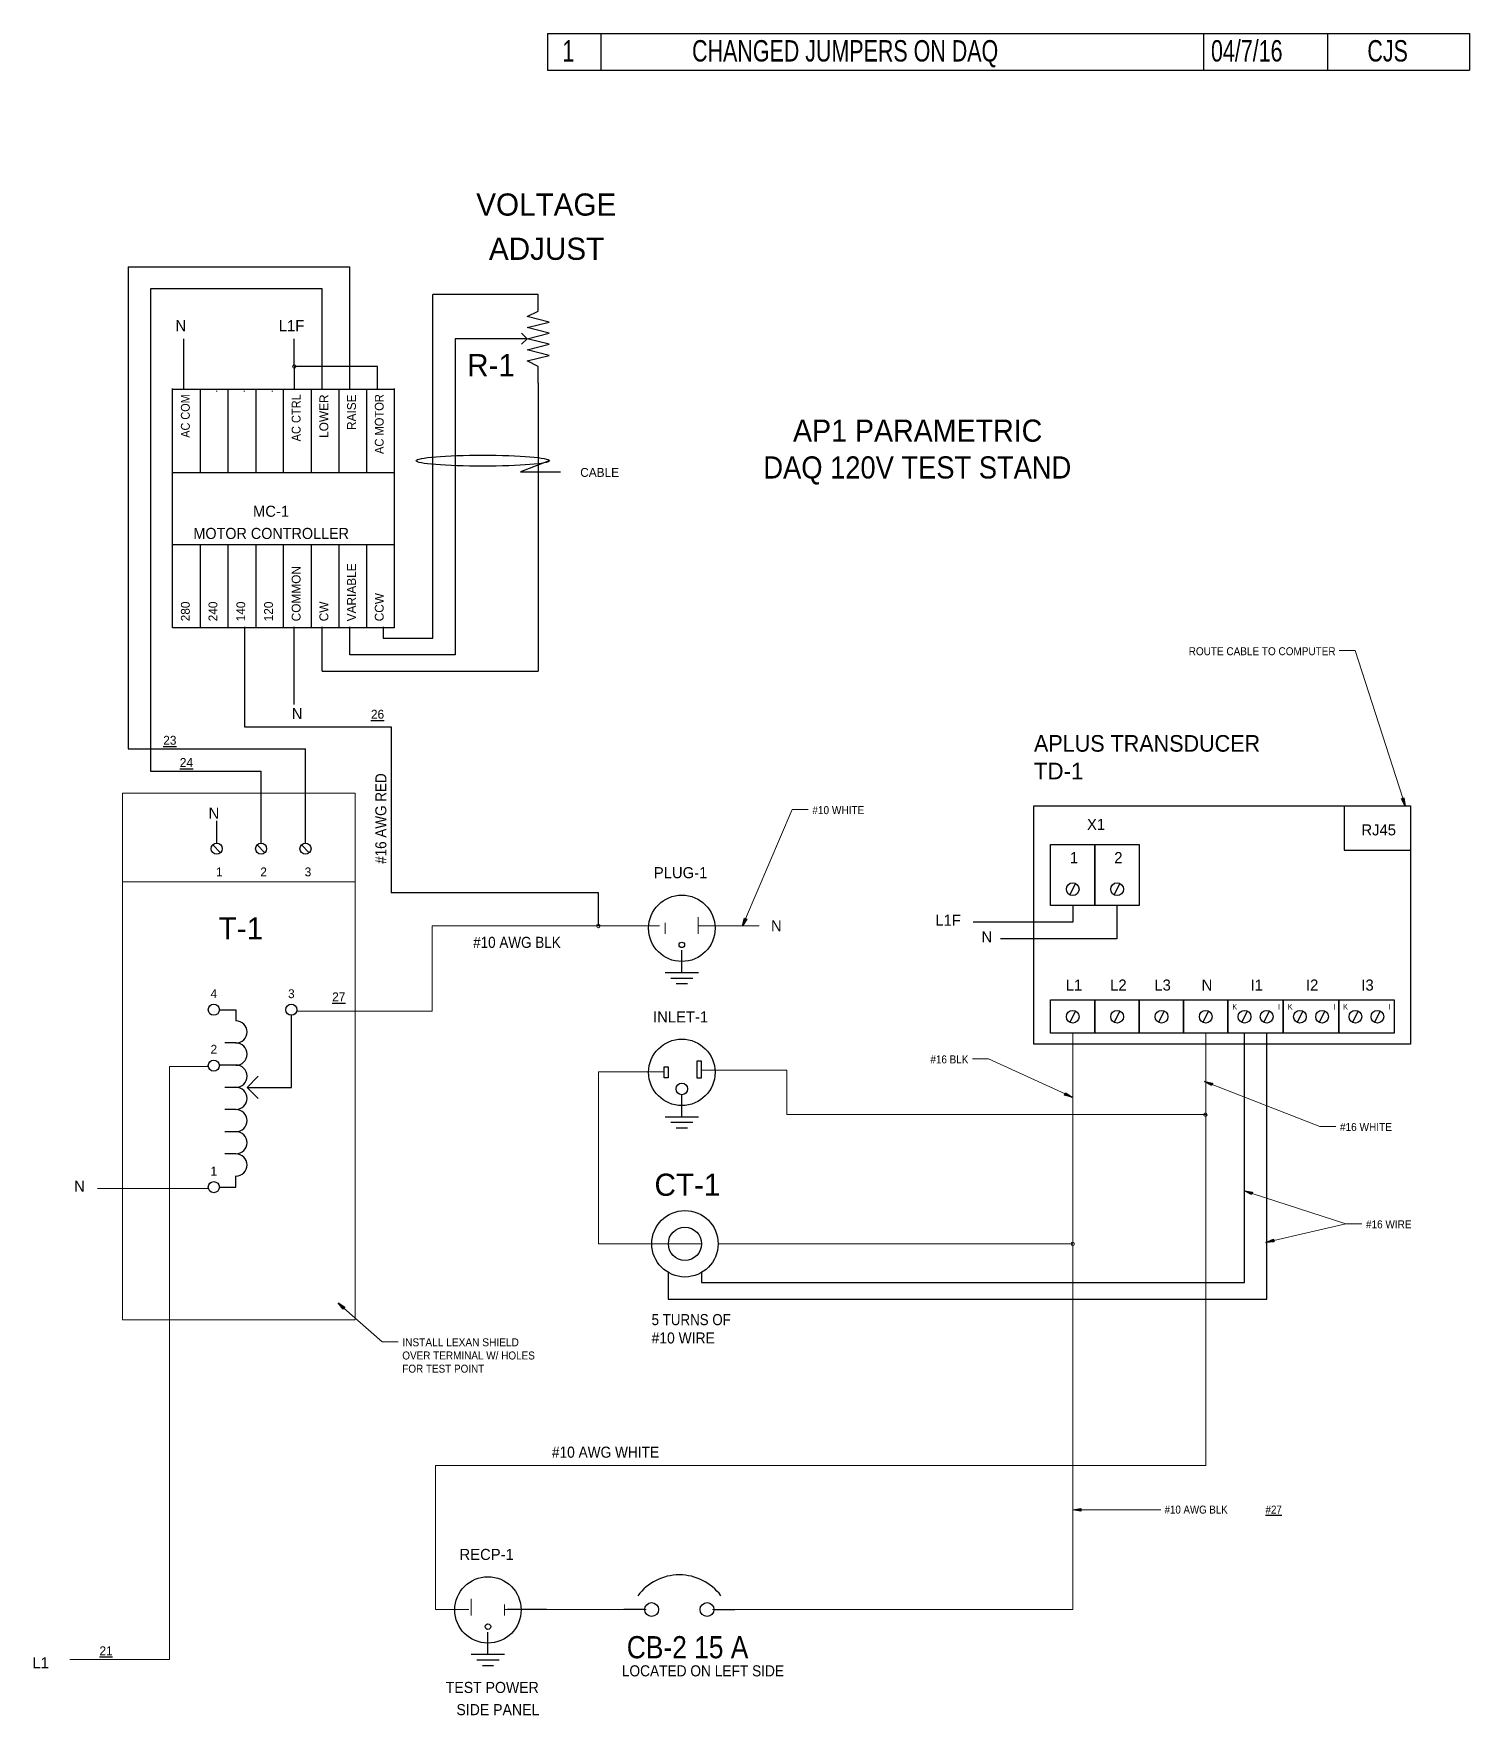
# Model space of a CAD drawing. Header units: inches. Extents: x 1 to 32.3, y 0.5 to 21.
# Drawn here: x 22.57 to 31.83, y 9.81 to 20.64 of the extents above; entities that cross this region are included whole.
import ezdxf
from ezdxf.enums import TextEntityAlignment as Align

# ---------------------------------------------------------------- set-up
doc = ezdxf.new("R2010")
doc.units = ezdxf.units.IN
doc.header["$MEASUREMENT"] = 0
doc.linetypes.add('HIDDEN', pattern=[0.075, 0.05, -0.025])
for name, color, linetype in [('COMP', 3, 'Continuous'), ('DASH', 3, 'HIDDEN'), ('DEVICE', 3, 'Continuous'), ('SLD-0', 7, 'Continuous'), ('TEXT', 4, 'Continuous'), ('TXT', 4, 'Continuous'), ('WIRE', 1, 'Continuous'), ('WIRE_BIG', 1, 'Continuous')]:
    doc.layers.add(name, color=color, linetype=linetype)
doc.styles.add('SLDTEXTSTYLE0', font='TXT')
doc.styles.add('SLDTEXTSTYLE1', font='TXT', dxfattribs={"width": 0.928571})
doc.styles.add('SLDTEXTSTYLE10', font='TXT', dxfattribs={"width": 0.923077})
doc.styles.add('SLDTEXTSTYLE11', font='TXT', dxfattribs={"width": 0.944444})
doc.styles.add('SLDTEXTSTYLE13', font='TXT', dxfattribs={"width": 0.921053})
doc.styles.add('SLDTEXTSTYLE19', font='TXT', dxfattribs={"width": 0.9375})
doc.styles.add('SLDTEXTSTYLE2', font='TXT', dxfattribs={"width": 0.916667})
doc.styles.add('SLDTEXTSTYLE25', font='TXT', dxfattribs={"width": 0.909091})
doc.styles.add('SLDTEXTSTYLE26', font='TXT', dxfattribs={"width": 0.95})
doc.styles.add('SLDTEXTSTYLE27', font='TXT', dxfattribs={"width": 0.964286})
doc.styles.add('SLDTEXTSTYLE29', font='TXT', dxfattribs={"width": 0.934783})
doc.styles.add('SLDTEXTSTYLE5', font='TXT', dxfattribs={"width": 0.888889})
doc.styles.add('SLDTEXTSTYLE58', font='TXT', dxfattribs={"width": 0.96875})
doc.styles.add('SLDTEXTSTYLE59', font='TXT', dxfattribs={"width": 0.925})
doc.styles.add('SLDTEXTSTYLE6', font='TXT', dxfattribs={"width": 0.9})
doc.styles.add('SLDTEXTSTYLE62', font='TXT', dxfattribs={"width": 0.931818})
doc.styles.add('SLDTEXTSTYLE67', font='TXT', dxfattribs={"width": 0.75})

msp = doc.modelspace()

# ---------------------------------------------------------------- texts
at = {"layer": 'DASH', "insert": (26.097, 17.844), "char_height": 0.0571, "attachment_point": 1, "style": 'SLDTEXTSTYLE0'}
msp.add_mtext('CABLE', dxfattribs=at)
at = {"layer": 'SLD-0', "insert": (30.966, 16.689), "char_height": 0.05143, "attachment_point": 3, "style": 'SLDTEXTSTYLE29'}
msp.add_mtext('ROUTE CABLE TO COMPUTER', dxfattribs=at)
at = {"layer": 'TEXT'}
for s, insert, char_height, attachment_point, style in [('1', (25.982, 20.601), 0.138, 1, 'SLDTEXTSTYLE67'), ('CHANGED JUMPERS ON DAQ', (26.818, 20.601), 0.1378, 1, 'SLDTEXTSTYLE67'), ('04/7/16', (30.163, 20.601), 0.1378, 1, 'SLDTEXTSTYLE67'), ('CJS', (31.171, 20.601), 0.1378, 1, 'SLDTEXTSTYLE67'), ('VOLTAGE', (25.878, 19.613), 0.1429, 2, 'SLDTEXTSTYLE0'), ('ADJUST', (25.88, 19.328), 0.1429, 2, 'SLDTEXTSTYLE0'), ('N', (23.522, 18.797), 0.0714, 2, 'SLDTEXTSTYLE0'), ('L1F', (24.236, 18.797), 0.0714, 2, 'SLDTEXTSTYLE0'), ('R-1', (25.522, 18.578), 0.1429, 2, 'SLDTEXTSTYLE0'), ('MC-1', (24.104, 17.601), 0.0714, 2, 'SLDTEXTSTYLE0'), ('MOTOR CONTROLLER', (24.105, 17.458), 0.07143, 2, 'SLDTEXTSTYLE58'), ('N', (24.272, 16.297), 0.0714, 2, 'SLDTEXTSTYLE0'), ('\\L26', (24.748, 16.286), 0.0571, 1, 'SLDTEXTSTYLE0'), ('\\L23', (23.409, 16.118), 0.0571, 1, 'SLDTEXTSTYLE0'), ('\\L24', (23.516, 15.975), 0.0571, 1, 'SLDTEXTSTYLE0'), ('N', (23.736, 15.655), 0.0714, 2, 'SLDTEXTSTYLE0'), ('#10 WHITE', (27.593, 15.665), 0.0514, 1, 'SLDTEXTSTYLE11'), ('X1', (29.422, 15.583), 0.0714, 2, 'SLDTEXTSTYLE0'), ('RJ45', (31.244, 15.548), 0.0714, 2, 'SLDTEXTSTYLE0'), ('1', (29.28, 15.369), 0.0714, 2, 'SLDTEXTSTYLE0'), ('2', (29.566, 15.369), 0.0714, 2, 'SLDTEXTSTYLE0'), ('1', (23.77, 15.27), 0.0571, 2, 'SLDTEXTSTYLE0'), ('2', (24.056, 15.27), 0.0571, 2, 'SLDTEXTSTYLE0'), ('3', (24.342, 15.27), 0.0571, 2, 'SLDTEXTSTYLE0'), ('PLUG-1', (26.744, 15.272), 0.0714, 2, 'SLDTEXTSTYLE0'), ('L1F', (28.468, 14.966), 0.0714, 2, 'SLDTEXTSTYLE0'), ('T-1', (23.91, 14.949), 0.1429, 2, 'SLDTEXTSTYLE0'), ('N', (27.361, 14.93), 0.0714, 2, 'SLDTEXTSTYLE0'), ('N', (28.718, 14.858), 0.0714, 2, 'SLDTEXTSTYLE0'), ('#10 AWG BLK', (25.689, 14.823), 0.07143, 2, 'SLDTEXTSTYLE25'), ('L1', (29.28, 14.548), 0.0714, 2, 'SLDTEXTSTYLE0'), ('L2', (29.566, 14.548), 0.0714, 2, 'SLDTEXTSTYLE0'), ('L3', (29.851, 14.548), 0.0714, 2, 'SLDTEXTSTYLE0'), ('N', (30.137, 14.548), 0.0714, 2, 'SLDTEXTSTYLE0'), ('I1', (30.458, 14.548), 0.0714, 2, 'SLDTEXTSTYLE0'), ('I2', (30.815, 14.548), 0.0714, 2, 'SLDTEXTSTYLE0'), ('I3', (31.172, 14.548), 0.0714, 2, 'SLDTEXTSTYLE0'), ('4', (23.735, 14.485), 0.0571, 2, 'SLDTEXTSTYLE0'), ('3', (24.235, 14.485), 0.0571, 2, 'SLDTEXTSTYLE0'), ('\\L27', (24.498, 14.465), 0.0571, 1, 'SLDTEXTSTYLE0'), ('INLET-1', (26.744, 14.343), 0.0714, 2, 'SLDTEXTSTYLE0'), ('K', (30.316, 14.39), 0.0357, 2, 'SLDTEXTSTYLE0'), ('I', (30.601, 14.39), 0.0357, 2, 'SLDTEXTSTYLE0'), ('K', (30.673, 14.39), 0.0357, 2, 'SLDTEXTSTYLE0'), ('I', (30.958, 14.39), 0.0357, 2, 'SLDTEXTSTYLE0'), ('K', (31.03, 14.39), 0.0357, 2, 'SLDTEXTSTYLE0'), ('I', (31.315, 14.39), 0.0357, 2, 'SLDTEXTSTYLE0'), ('2', (23.735, 14.127), 0.0571, 2, 'SLDTEXTSTYLE0'), ('#16 BLK', (28.599, 14.059), 0.0514, 3, 'SLDTEXTSTYLE1'), ('#16 WHITE', (30.994, 13.623), 0.0514, 1, 'SLDTEXTSTYLE11'), ('1', (23.735, 13.342), 0.0571, 2, 'SLDTEXTSTYLE0'), ('N', (22.869, 13.252), 0.0714, 2, 'SLDTEXTSTYLE0'), ('CT-1', (26.788, 13.297), 0.1429, 2, 'SLDTEXTSTYLE0'), ('#16 WIRE', (31.162, 12.996), 0.0514, 1, 'SLDTEXTSTYLE19'), ('#10 AWG WHITE', (26.26, 11.538), 0.07143, 2, 'SLDTEXTSTYLE10'), ('RECP-1', (25.494, 10.879), 0.0714, 2, 'SLDTEXTSTYLE0'), ('CB-2 15 A', (26.789, 10.317), 0.1429, 2, 'SLDTEXTSTYLE5'), ('\\L21', (22.998, 10.251), 0.0571, 1, 'SLDTEXTSTYLE0'), ('L1', (22.619, 10.181), 0.0714, 2, 'SLDTEXTSTYLE0'), ('LOCATED ON LEFT SIDE', (26.888, 10.129), 0.07143, 2, 'SLDTEXTSTYLE59'), ('TEST POWER', (25.53, 10.022), 0.0714, 2, 'SLDTEXTSTYLE26'), ('SIDE PANEL', (25.566, 9.879), 0.0714, 2, 'SLDTEXTSTYLE26')]:
    msp.add_mtext(s, dxfattribs=dict(at, insert=insert, char_height=char_height, attachment_point=attachment_point, style=style))
at = {"layer": 'TEXT', "rotation": 90}
for s, insert, char_height, attachment_point, style in [('.', (23.701, 18.349), 0.0571, 3, 'SLDTEXTSTYLE0'), ('.', (23.88, 18.349), 0.0571, 3, 'SLDTEXTSTYLE0'), ('.', (24.059, 18.349), 0.0571, 3, 'SLDTEXTSTYLE0'), ('AC CTRL', (24.237, 18.319), 0.0571, 3, 'SLDTEXTSTYLE1'), ('LOWER', (24.416, 18.318), 0.0571, 3, 'SLDTEXTSTYLE0'), ('RAISE', (24.594, 18.318), 0.0571, 3, 'SLDTEXTSTYLE0'), ('AC MOTOR', (24.773, 18.32), 0.0571, 3, 'SLDTEXTSTYLE19'), ('AC COM', (23.523, 18.319), 0.0571, 3, 'SLDTEXTSTYLE2'), ('COMMON', (24.237, 16.856), 0.0571, 1, 'SLDTEXTSTYLE0'), ('VARIABLE', (24.594, 16.856), 0.0571, 1, 'SLDTEXTSTYLE0'), ('CCW', (24.773, 16.856), 0.0571, 1, 'SLDTEXTSTYLE0'), ('280', (23.523, 16.856), 0.0571, 1, 'SLDTEXTSTYLE0'), ('240', (23.701, 16.856), 0.0571, 1, 'SLDTEXTSTYLE0'), ('140', (23.88, 16.856), 0.0571, 1, 'SLDTEXTSTYLE0'), ('120', (24.059, 16.856), 0.0571, 1, 'SLDTEXTSTYLE0'), ('CW', (24.416, 16.856), 0.0571, 1, 'SLDTEXTSTYLE0'), ('#16 AWG RED', (24.776, 15.585), 0.07143, 2, 'SLDTEXTSTYLE25')]:
    msp.add_mtext(s, dxfattribs=dict(at, insert=insert, char_height=char_height, attachment_point=attachment_point, style=style))

# ---------------------------------------------------------------- blocks, each defined once
blk = doc.blocks.new('TERM1')
at = {"layer": 'COMP'}
blk.add_circle((0, 0), 0.125, dxfattribs=at)
at = {"layer": 'WIRE_BIG'}
blk.add_line((-0.088, 0.089), (0.084, -0.092), dxfattribs=at)
blk = doc.blocks.new('RESISTOR')
at = {"layer": 'COMP'}
for p, q in [((-1, 0), (-0.625, 0)), ((-0.625, 0), (-0.5, 0.25)), ((-0.5, 0.25), (-0.375, -0.25)), ((-0.375, -0.25), (-0.25, 0.25)), ((-0.25, 0.25), (-0.125, -0.25)), ((-0.125, -0.25), (0, 0.25)), ((0, 0.25), (0.125, -0.25)), ((0.125, -0.25), (0.25, 0.25)), ((0.25, 0.25), (0.375, -0.25)), ((0.375, -0.25), (0.5, 0.25)), ((0.5, 0.25), (0.625, 0)), ((0.625, 0), (1, 0))]:
    blk.add_line(p, q, dxfattribs=at)
blk = doc.blocks.new('CIRBKR')
at = {"layer": 'COMP'}
for p, q in [((-0.812, 0), (-1, 0)), ((-0.188, 0), (0, 0))]:
    blk.add_line(p, q, dxfattribs=at)
for centre in [(-0.75, 0), (-0.25, 0)]:
    blk.add_circle(centre, 0.0625, dxfattribs=at)
blk.add_arc((-0.5, -0.156), 0.469, 36.8699, 143.1301, dxfattribs=at)
at = {"layer": 'COMP', "color": 3}
for tag in ['DESCRIPTL1', 'DESCRIPTL2', 'LABEL']:
    blk.add_attdef(tag, (0, 0), '', height=1, dxfattribs=at)
at = {"layer": 'COMP', "color": 3, "style": 'SLDTEXTSTYLE0'}
for tag, flags, p in [('DEVNAME_RO', 3, (-0.795, 0.714)), ('STOCKNUM', 1, (-0.708, -0.661))]:
    blk.add_attdef(tag, text='', height=0.1, dxfattribs=dict(at, flags=flags)).set_placement(p, align=Align.BOTTOM_LEFT)
blk = doc.blocks.new('TIE')
at = {"layer": 'WIRE_BIG', "lineweight": 30}
blk.add_circle((0, 0), 0.0312, dxfattribs=at)
blk = doc.blocks.new('GND')
at = {"layer": 'WIRE_BIG'}
for p, q in [((0, -0.5), (0, 0)), ((-0.375, -0.5), (0.375, -0.5)), ((-0.25, -0.625), (0.25, -0.625)), ((-0.125, -0.75), (0.125, -0.75))]:
    blk.add_line(p, q, dxfattribs=at)
blk = doc.blocks.new('SW_NOTE_12')
at = {"layer": 'TEXT', "color": 0, "attachment_point": 1}
for s, insert, char_height, style in [('APLUS TRANSDUCER', (0, 0.138), 0.10714, 'SLDTEXTSTYLE58'), ('TD-1', (0, -0.04), 0.1071, 'SLDTEXTSTYLE0')]:
    blk.add_mtext(s, dxfattribs=dict(at, insert=insert, char_height=char_height, style=style))
blk = doc.blocks.new('SW_NOTE_13')
at = {"layer": 'TEXT', "color": 0, "char_height": 0.0714, "attachment_point": 1}
for s, insert, style in [('5 TURNS OF', (0, 0.092), 'SLDTEXTSTYLE6'), ('#10 WIRE', (0, -0.026), 'SLDTEXTSTYLE19')]:
    blk.add_mtext(s, dxfattribs=dict(at, insert=insert, style=style))
blk = doc.blocks.new('SW_NOTE_14')
at = {"layer": 'TXT', "color": 0, "attachment_point": 1}
for s, insert, char_height, style in [('#10 AWG BLK', (0, 0.066), 0.05143, 'SLDTEXTSTYLE25'), ('\\L #27', (0.633, 0.066), 0.0514, 'SLDTEXTSTYLE2')]:
    blk.add_mtext(s, dxfattribs=dict(at, insert=insert, char_height=char_height, style=style))
blk = doc.blocks.new('SW_NOTE_15')
at = {"layer": 'TEXT', "color": 0, "char_height": 0.14286, "attachment_point": 2}
for s, insert, style in [('AP1 PARAMETRIC', (0.991, 0.184), 'SLDTEXTSTYLE27'), ('DAQ 120V TEST STAND', (0.989, -0.053), 'SLDTEXTSTYLE13')]:
    blk.add_mtext(s, dxfattribs=dict(at, insert=insert, style=style))
blk = doc.blocks.new('SW_NOTE_16')
at = {"layer": 'TEXT', "color": 0, "char_height": 0.05143, "attachment_point": 1}
for s, insert, style in [('INSTALL LEXAN SHIELD', (0, 0.066), 'SLDTEXTSTYLE26'), ('OVER TERMINAL W/ HOLES', (0, -0.019), 'SLDTEXTSTYLE62'), ('FOR TEST POINT', (0, -0.104), 'SLDTEXTSTYLE1')]:
    blk.add_mtext(s, dxfattribs=dict(at, insert=insert, style=style))

# ---------------------------------------------------------------- hatches: boundary and pattern name
at = {"linetype": 'Continuous'}
msp.add_hatch(color=7, dxfattribs=at).paths.add_polyline_path([(31.39, 15.713), (31.407, 15.718), (31.414, 15.667)], flags=0)
at = {"layer": 'TEXT'}
for points in [[(27.155, 14.944), (27.171, 14.937), (27.143, 14.893)], [(30.173, 13.88), (30.166, 13.864), (30.122, 13.89)], [(29.219, 13.803), (29.226, 13.818), (29.269, 13.789)], [(30.43, 13.178), (30.425, 13.162), (30.379, 13.186)], [(30.565, 12.874), (30.569, 12.858), (30.517, 12.854)], [(24.58, 12.437), (24.569, 12.424), (24.536, 12.464)]]:
    msp.add_hatch(color=256, dxfattribs=at).paths.add_polyline_path(points, flags=0)
at = {"layer": 'TXT'}
msp.add_hatch(color=256, dxfattribs=at).paths.add_polyline_path([(29.323, 11.14), (29.323, 11.122), (29.272, 11.131)], flags=0)

# ---------------------------------------------------------------- linework, layer by layer
at = {"layer": 'COMP'}
for p, q in [((25.754, 18.677), (25.29, 18.677)), ((25.754, 18.677), (25.719, 18.713)), ((25.754, 18.677), (25.719, 18.641)), ((23.469, 16.815), (23.469, 18.356)), ((23.469, 18.351), (24.898, 18.351)), ((23.648, 18.351), (23.648, 17.815)), ((23.826, 18.351), (23.826, 17.815)), ((24.005, 18.351), (24.005, 17.815)), ((24.183, 18.351), (24.183, 17.815)), ((24.362, 18.351), (24.362, 17.82)), ((24.541, 18.351), (24.541, 17.815)), ((24.719, 18.351), (24.719, 17.815)), ((24.898, 18.356), (24.898, 16.815)), ((23.469, 17.815), (24.898, 17.815)), ((23.469, 17.351), (24.898, 17.351)), ((23.648, 17.351), (23.648, 16.815)), ((23.826, 17.351), (23.826, 16.815)), ((24.005, 17.351), (24.005, 16.815)), ((24.183, 17.351), (24.183, 16.815)), ((24.362, 17.351), (24.362, 16.82)), ((24.541, 17.351), (24.541, 16.815)), ((24.719, 17.351), (24.719, 16.815)), ((24.898, 16.815), (23.469, 16.815)), ((23.771, 14.353), (23.878, 14.353)), ((23.878, 14.353), (23.878, 14.282)), ((23.878, 14.139), (23.806, 14.139)), ((23.842, 13.996), (23.77, 13.996)), ((23.878, 13.996), (23.806, 13.996)), ((23.878, 13.853), (23.806, 13.853)), ((23.878, 13.71), (23.806, 13.71)), ((23.878, 13.567), (23.806, 13.567)), ((23.878, 13.425), (23.806, 13.425)), ((23.878, 13.21), (23.878, 13.282)), ((23.771, 13.21), (23.878, 13.21))]:
    msp.add_line(p, q, dxfattribs=at)
at = {"layer": 'COMP', "linetype": 'Continuous', "lineweight": 0}
for p, q in [((24.647, 15.748), (23.147, 15.748)), ((23.147, 15.748), (23.147, 12.356)), ((24.647, 12.356), (24.647, 15.748)), ((23.147, 15.177), (24.647, 15.177)), ((23.147, 12.356), (24.647, 12.356))]:
    msp.add_line(p, q, dxfattribs=at)
at = {"layer": 'COMP', "linetype": 'Continuous'}
for p, q in [((29.289, 15.167), (29.254, 15.095)), ((29.575, 15.167), (29.539, 15.095)), ((29.289, 14.345), (29.254, 14.274)), ((29.575, 14.345), (29.539, 14.274)), ((29.861, 14.345), (29.825, 14.274)), ((30.147, 14.345), (30.111, 14.274)), ((30.397, 14.345), (30.361, 14.274)), ((30.539, 14.345), (30.504, 14.274)), ((30.754, 14.345), (30.718, 14.274)), ((30.897, 14.345), (30.861, 14.274)), ((31.111, 14.345), (31.075, 14.274)), ((31.254, 14.345), (31.218, 14.274))]:
    msp.add_line(p, q, dxfattribs=at)
for centre in [(29.272, 15.13), (29.558, 15.13), (29.272, 14.308), (29.558, 14.308), (29.844, 14.308), (30.129, 14.308), (30.379, 14.308), (30.522, 14.308), (30.736, 14.308), (30.879, 14.308), (31.094, 14.308), (31.236, 14.308)]:
    msp.add_circle(centre, 0.041, dxfattribs=at)
at = {"layer": 'COMP'}
for centre in [(23.735, 14.353), (24.235, 14.353), (23.735, 13.993), (23.735, 13.21)]:
    msp.add_circle(centre, 0.0357, dxfattribs=at)
for centre in [(23.878, 14.21), (23.878, 14.067), (23.878, 13.925), (23.878, 13.782), (23.878, 13.639), (23.878, 13.496), (23.878, 13.353)]:
    msp.add_arc(centre, 0.0714, 270, 90, dxfattribs=at)
at = {"layer": 'DASH', "linetype": 'Continuous'}
for p, q in [((25.897, 17.891), (25.711, 17.82)), ((25.711, 17.82), (25.969, 17.82))]:
    msp.add_line(p, q, dxfattribs=at)
msp.add_ellipse((25.469, 17.891), major_axis=(0.429, 0), ratio=0.083333, dxfattribs=at)
at = {"layer": 'DEVICE', "linetype": 'Continuous', "lineweight": 30}
for p, q in [((29.022, 15.667), (31.45, 15.667)), ((29.022, 14.131), (29.022, 15.667)), ((31.022, 15.667), (31.022, 15.381)), ((31.45, 15.667), (31.45, 14.131)), ((29.129, 15.417), (29.414, 15.417)), ((29.129, 15.024), (29.129, 15.417)), ((29.414, 15.417), (29.414, 15.024)), ((29.414, 15.417), (29.7, 15.417)), ((29.414, 15.024), (29.414, 15.417)), ((29.7, 15.417), (29.7, 15.024)), ((31.022, 15.381), (31.45, 15.381)), ((29.414, 15.024), (29.129, 15.024)), ((29.7, 15.024), (29.414, 15.024)), ((29.129, 14.417), (29.414, 14.417)), ((29.129, 14.202), (29.129, 14.417)), ((29.414, 14.417), (29.414, 14.202)), ((29.414, 14.417), (29.7, 14.417)), ((29.414, 14.202), (29.414, 14.417)), ((29.7, 14.417), (29.7, 14.202)), ((29.7, 14.417), (29.986, 14.417)), ((29.7, 14.202), (29.7, 14.417)), ((29.986, 14.417), (29.986, 14.202)), ((29.986, 14.417), (30.272, 14.417)), ((29.986, 14.202), (29.986, 14.417)), ((30.272, 14.417), (30.272, 14.202)), ((30.272, 14.417), (30.629, 14.417)), ((30.272, 14.202), (30.272, 14.417)), ((30.629, 14.417), (30.629, 14.202)), ((30.629, 14.417), (30.986, 14.417)), ((30.629, 14.202), (30.629, 14.417)), ((30.986, 14.417), (30.986, 14.202)), ((30.986, 14.417), (31.343, 14.417)), ((30.986, 14.202), (30.986, 14.417)), ((31.343, 14.417), (31.343, 14.202)), ((29.414, 14.202), (29.129, 14.202)), ((29.7, 14.202), (29.414, 14.202)), ((29.986, 14.202), (29.7, 14.202)), ((30.272, 14.202), (29.986, 14.202)), ((30.629, 14.202), (30.272, 14.202)), ((30.986, 14.202), (30.629, 14.202)), ((31.343, 14.202), (30.986, 14.202)), ((31.45, 14.131), (29.022, 14.131)), ((26.637, 13.986), (26.663, 13.986)), ((26.637, 13.914), (26.637, 13.986)), ((26.663, 13.986), (26.663, 13.914)), ((26.851, 14.023), (26.877, 14.023)), ((26.851, 13.913), (26.851, 14.023)), ((26.877, 14.023), (26.877, 13.913)), ((26.663, 13.914), (26.637, 13.914)), ((26.877, 13.913), (26.851, 13.913))]:
    msp.add_line(p, q, dxfattribs=at)
at = {"layer": 'DEVICE'}
msp.add_circle((26.752, 13.95), 0.214, dxfattribs=at)
at = {"layer": 'DEVICE', "linetype": 'Continuous', "lineweight": 30}
for centre, radius in [((26.752, 13.843), 0.0375), ((26.772, 12.845), 0.214), ((26.772, 12.845), 0.107)]:
    msp.add_circle(centre, radius, dxfattribs=at)
at = {"layer": 'SLD-0', "linetype": 'Continuous', "lineweight": 0}
for p, q in [((31.093, 16.667), (30.99, 16.667)), ((31.399, 15.716), (31.093, 16.667))]:
    msp.add_line(p, q, dxfattribs=at)
at = {"layer": 'SLD-0'}
for p, q in [((31.39, 15.713), (31.407, 15.718)), ((31.414, 15.667), (31.39, 15.713)), ((31.407, 15.718), (31.414, 15.667))]:
    msp.add_line(p, q, dxfattribs=at)
at = {"layer": 'TEXT'}
for p, q in [((25.886, 20.643), (31.829, 20.643)), ((31.829, 20.643), (31.829, 20.407)), ((27.143, 14.893), (27.155, 14.944)), ((27.171, 14.937), (27.143, 14.893)), ((27.155, 14.944), (27.171, 14.937)), ((30.166, 13.864), (30.122, 13.89)), ((30.122, 13.89), (30.173, 13.88)), ((30.173, 13.88), (30.166, 13.864)), ((29.219, 13.803), (29.226, 13.818)), ((29.269, 13.789), (29.219, 13.803)), ((29.226, 13.818), (29.269, 13.789)), ((30.425, 13.162), (30.379, 13.186)), ((30.379, 13.186), (30.43, 13.178)), ((30.43, 13.178), (30.425, 13.162)), ((30.517, 12.854), (30.565, 12.874)), ((30.569, 12.858), (30.517, 12.854)), ((30.565, 12.874), (30.569, 12.858)), ((24.569, 12.424), (24.536, 12.464)), ((24.536, 12.464), (24.58, 12.437)), ((24.58, 12.437), (24.569, 12.424))]:
    msp.add_line(p, q, dxfattribs=at)
at = {"layer": 'TEXT', "linetype": 'Continuous', "lineweight": 0}
for p, q in [((27.163, 14.94), (27.464, 15.643)), ((27.464, 15.643), (27.567, 15.643)), ((28.728, 14.037), (28.625, 14.037)), ((29.223, 13.811), (28.728, 14.037)), ((30.17, 13.872), (30.865, 13.601)), ((30.865, 13.601), (30.968, 13.601)), ((30.428, 13.17), (31.033, 12.974)), ((30.567, 12.866), (31.033, 12.974)), ((31.033, 12.974), (31.136, 12.974)), ((24.574, 12.43), (24.821, 12.214)), ((24.821, 12.214), (24.924, 12.214))]:
    msp.add_line(p, q, dxfattribs=at)
at = {"layer": 'TXT'}
for p, q in [((29.272, 11.131), (29.323, 11.14)), ((29.323, 11.122), (29.272, 11.131)), ((29.323, 11.14), (29.323, 11.122))]:
    msp.add_line(p, q, dxfattribs=at)
at = {"layer": 'TXT', "linetype": 'Continuous', "lineweight": 0}
for p, q in [((29.323, 11.131), (29.736, 11.131)), ((29.736, 11.131), (29.839, 11.131))]:
    msp.add_line(p, q, dxfattribs=at)
at = {"layer": 'WIRE', "linetype": 'Continuous'}
for p, q in [((23.183, 19.141), (23.183, 16.034)), ((24.611, 18.356), (24.611, 19.141)), ((24.433, 18.998), (23.326, 18.998)), ((23.326, 18.998), (23.326, 15.891)), ((24.433, 18.356), (24.433, 18.998)), ((25.147, 16.748), (25.147, 18.963)), ((24.254, 18.498), (24.254, 18.677)), ((25.29, 18.677), (25.29, 16.641)), ((24.79, 18.498), (24.254, 18.498)), ((24.254, 18.498), (24.254, 18.356)), ((24.79, 18.356), (24.79, 18.498)), ((24.826, 16.82), (24.826, 16.748)), ((24.826, 16.748), (25.147, 16.748)), ((23.933, 16.177), (24.879, 16.177)), ((24.879, 16.177), (24.879, 15.107)), ((23.183, 16.034), (24.326, 16.034)), ((23.326, 15.891), (24.04, 15.891))]:
    msp.add_line(p, q, dxfattribs=at)
at = {"layer": 'WIRE', "linetype": 'Continuous', "lineweight": 30}
for p, q in [((23.183, 19.141), (24.611, 19.141)), ((26.214, 15.107), (24.879, 15.107)), ((26.214, 14.893), (26.214, 15.107)), ((29.272, 15.024), (29.272, 14.917)), ((29.557, 15.024), (29.557, 14.81)), ((29.272, 14.917), (28.629, 14.917)), ((29.557, 14.81), (28.807, 14.81)), ((30.379, 12.595), (30.379, 14.202)), ((30.522, 12.488), (30.522, 14.202)), ((26.664, 12.667), (26.664, 12.488)), ((26.879, 12.667), (26.879, 12.595)), ((26.879, 12.595), (30.379, 12.595)), ((26.664, 12.488), (30.522, 12.488)), ((25.879, 10.488), (25.629, 10.488))]:
    msp.add_line(p, q, dxfattribs=at)
at = {"layer": 'WIRE', "linetype": 'Continuous', "lineweight": 0}
for p, q in [((25.143, 14.345), (25.143, 14.893)), ((25.143, 14.893), (26.607, 14.893)), ((24.272, 14.345), (25.143, 14.345)), ((29.272, 12.845), (29.272, 14.202)), ((30.129, 11.417), (30.129, 14.202)), ((23.45, 13.988), (23.45, 10.167)), ((23.7, 13.988), (23.45, 13.988)), ((26.636, 13.953), (26.214, 13.953)), ((26.214, 13.953), (26.214, 12.845)), ((23.7, 13.202), (22.986, 13.202)), ((26.214, 12.845), (26.879, 12.845)), ((26.986, 12.845), (29.272, 12.845)), ((29.272, 10.488), (29.272, 12.845)), ((25.164, 10.488), (25.164, 11.417)), ((25.164, 11.417), (30.129, 11.417)), ((25.164, 10.488), (25.379, 10.488)), ((25.609, 10.488), (26.522, 10.488)), ((25.629, 10.488), (26.414, 10.488)), ((26.95, 10.488), (29.272, 10.488)), ((23.45, 10.167), (22.807, 10.167))]:
    msp.add_line(p, q, dxfattribs=at)
for centre in [(24.254, 18.498), (26.214, 14.893), (30.127, 13.677), (29.272, 12.845)]:
    msp.add_circle(centre, 0.0111, dxfattribs=at)
at = {"layer": 'WIRE_BIG'}
for p, q in [((25.886, 20.643), (25.886, 20.407)), ((26.229, 20.643), (26.229, 20.407)), ((30.114, 20.643), (30.114, 20.407)), ((30.914, 20.643), (30.914, 20.407)), ((25.886, 20.407), (31.829, 20.407)), ((25.826, 18.963), (25.147, 18.963)), ((23.54, 18.677), (23.54, 18.356)), ((25.826, 18.391), (25.826, 16.534)), ((23.933, 16.82), (23.933, 16.177)), ((24.254, 16.32), (24.254, 16.82)), ((24.433, 16.534), (24.433, 16.82)), ((24.611, 16.641), (24.611, 16.82)), ((25.29, 16.641), (24.611, 16.641)), ((24.433, 16.534), (25.826, 16.534)), ((24.326, 15.427), (24.326, 16.034)), ((24.04, 15.427), (24.04, 15.891)), ((23.754, 15.427), (23.754, 15.57)), ((24.235, 13.853), (24.235, 14.317)), ((23.949, 13.853), (24.021, 13.925)), ((23.949, 13.853), (24.235, 13.853)), ((23.949, 13.853), (24.021, 13.782))]:
    msp.add_line(p, q, dxfattribs=at)
at = {"layer": 'WIRE_BIG', "lineweight": 0}
for p, q in [((26.645, 14.843), (26.645, 14.914)), ((26.857, 14.843), (26.857, 14.95)), ((25.395, 10.45), (25.395, 10.557)), ((25.609, 10.45), (25.609, 10.521))]:
    msp.add_line(p, q, dxfattribs=at)
at = {"layer": 'WIRE_BIG', "linetype": 'Continuous', "lineweight": 0}
for p, q in [((26.857, 14.893), (27.25, 14.893)), ((27.429, 13.964), (26.877, 13.964)), ((27.429, 13.679), (27.429, 13.964)), ((30.129, 13.679), (27.429, 13.679))]:
    msp.add_line(p, q, dxfattribs=at)
at = {"layer": 'WIRE_BIG'}
for centre in [(26.752, 14.878), (25.502, 10.486)]:
    msp.add_circle(centre, 0.214, dxfattribs=at)

# ---------------------------------------------------------------- block references
at = {"color": 7, "linetype": 'Continuous'}
for name, p, xscale, yscale, zscale, rotation in [('RESISTOR', (25.826, 18.677), 0.2857142857142857, 0.2857142857142857, 0.2857142857142857, 90), ('TIE', (26.752, 14.771), 0.5714285714285714, 0.5714285714285714, 0.5714285714285714, 89.99999999999997), ('TIE', (25.502, 10.378), 0.5714285714285714, 0.5714285714285714, 0.5714285714285714, 89.99999999999997)]:
    msp.add_blockref(name, p, dxfattribs=dict(at, xscale=xscale, yscale=yscale, zscale=zscale, rotation=rotation))
for name, p, xscale, yscale, zscale in [('TERM1', (23.754, 15.391), 0.2857142857142857, 0.2857142857142857, 0.2857142857142857), ('TERM1', (24.04, 15.391), 0.2857142857142857, 0.2857142857142857, 0.2857142857142857), ('TERM1', (24.326, 15.391), 0.2857142857142857, 0.2857142857142857, 0.2857142857142857), ('GND', (26.752, 14.736), 0.2857142857142857, 0.2857142857142857, 0.2857142857142857), ('GND', (26.752, 13.807), 0.2857142857142857, 0.2857142857142857, 0.2857142857142857), ('CIRBKR', (27.093, 10.488), 0.7142857142857142, 0.7142857142857142, 0.7142857142857142), ('GND', (25.502, 10.343), 0.2857142857142857, 0.2857142857142857, 0.2857142857142857)]:
    msp.add_blockref(name, p, dxfattribs=dict(at, xscale=xscale, yscale=yscale, zscale=zscale))
at = {"layer": 'TEXT'}
for name, p in [('SW_NOTE_15', (27.281, 17.972)), ('SW_NOTE_12', (29.022, 15.985)), ('SW_NOTE_13', (26.557, 12.3)), ('SW_NOTE_16', (24.95, 12.17))]:
    msp.add_blockref(name, p, dxfattribs=at)
at = {"layer": 'TXT'}
msp.add_blockref('SW_NOTE_14', (29.864, 11.092), dxfattribs=at)

msp.set_redraw_order([(e.dxf.handle, doc.entitydb.next_handle()) for e in msp.query("TEXT MTEXT ATTDEF DIMENSION ARC_DIMENSION")])  # texts and dimensions are drawn at this point

doc.saveas('drawing.dxf')
